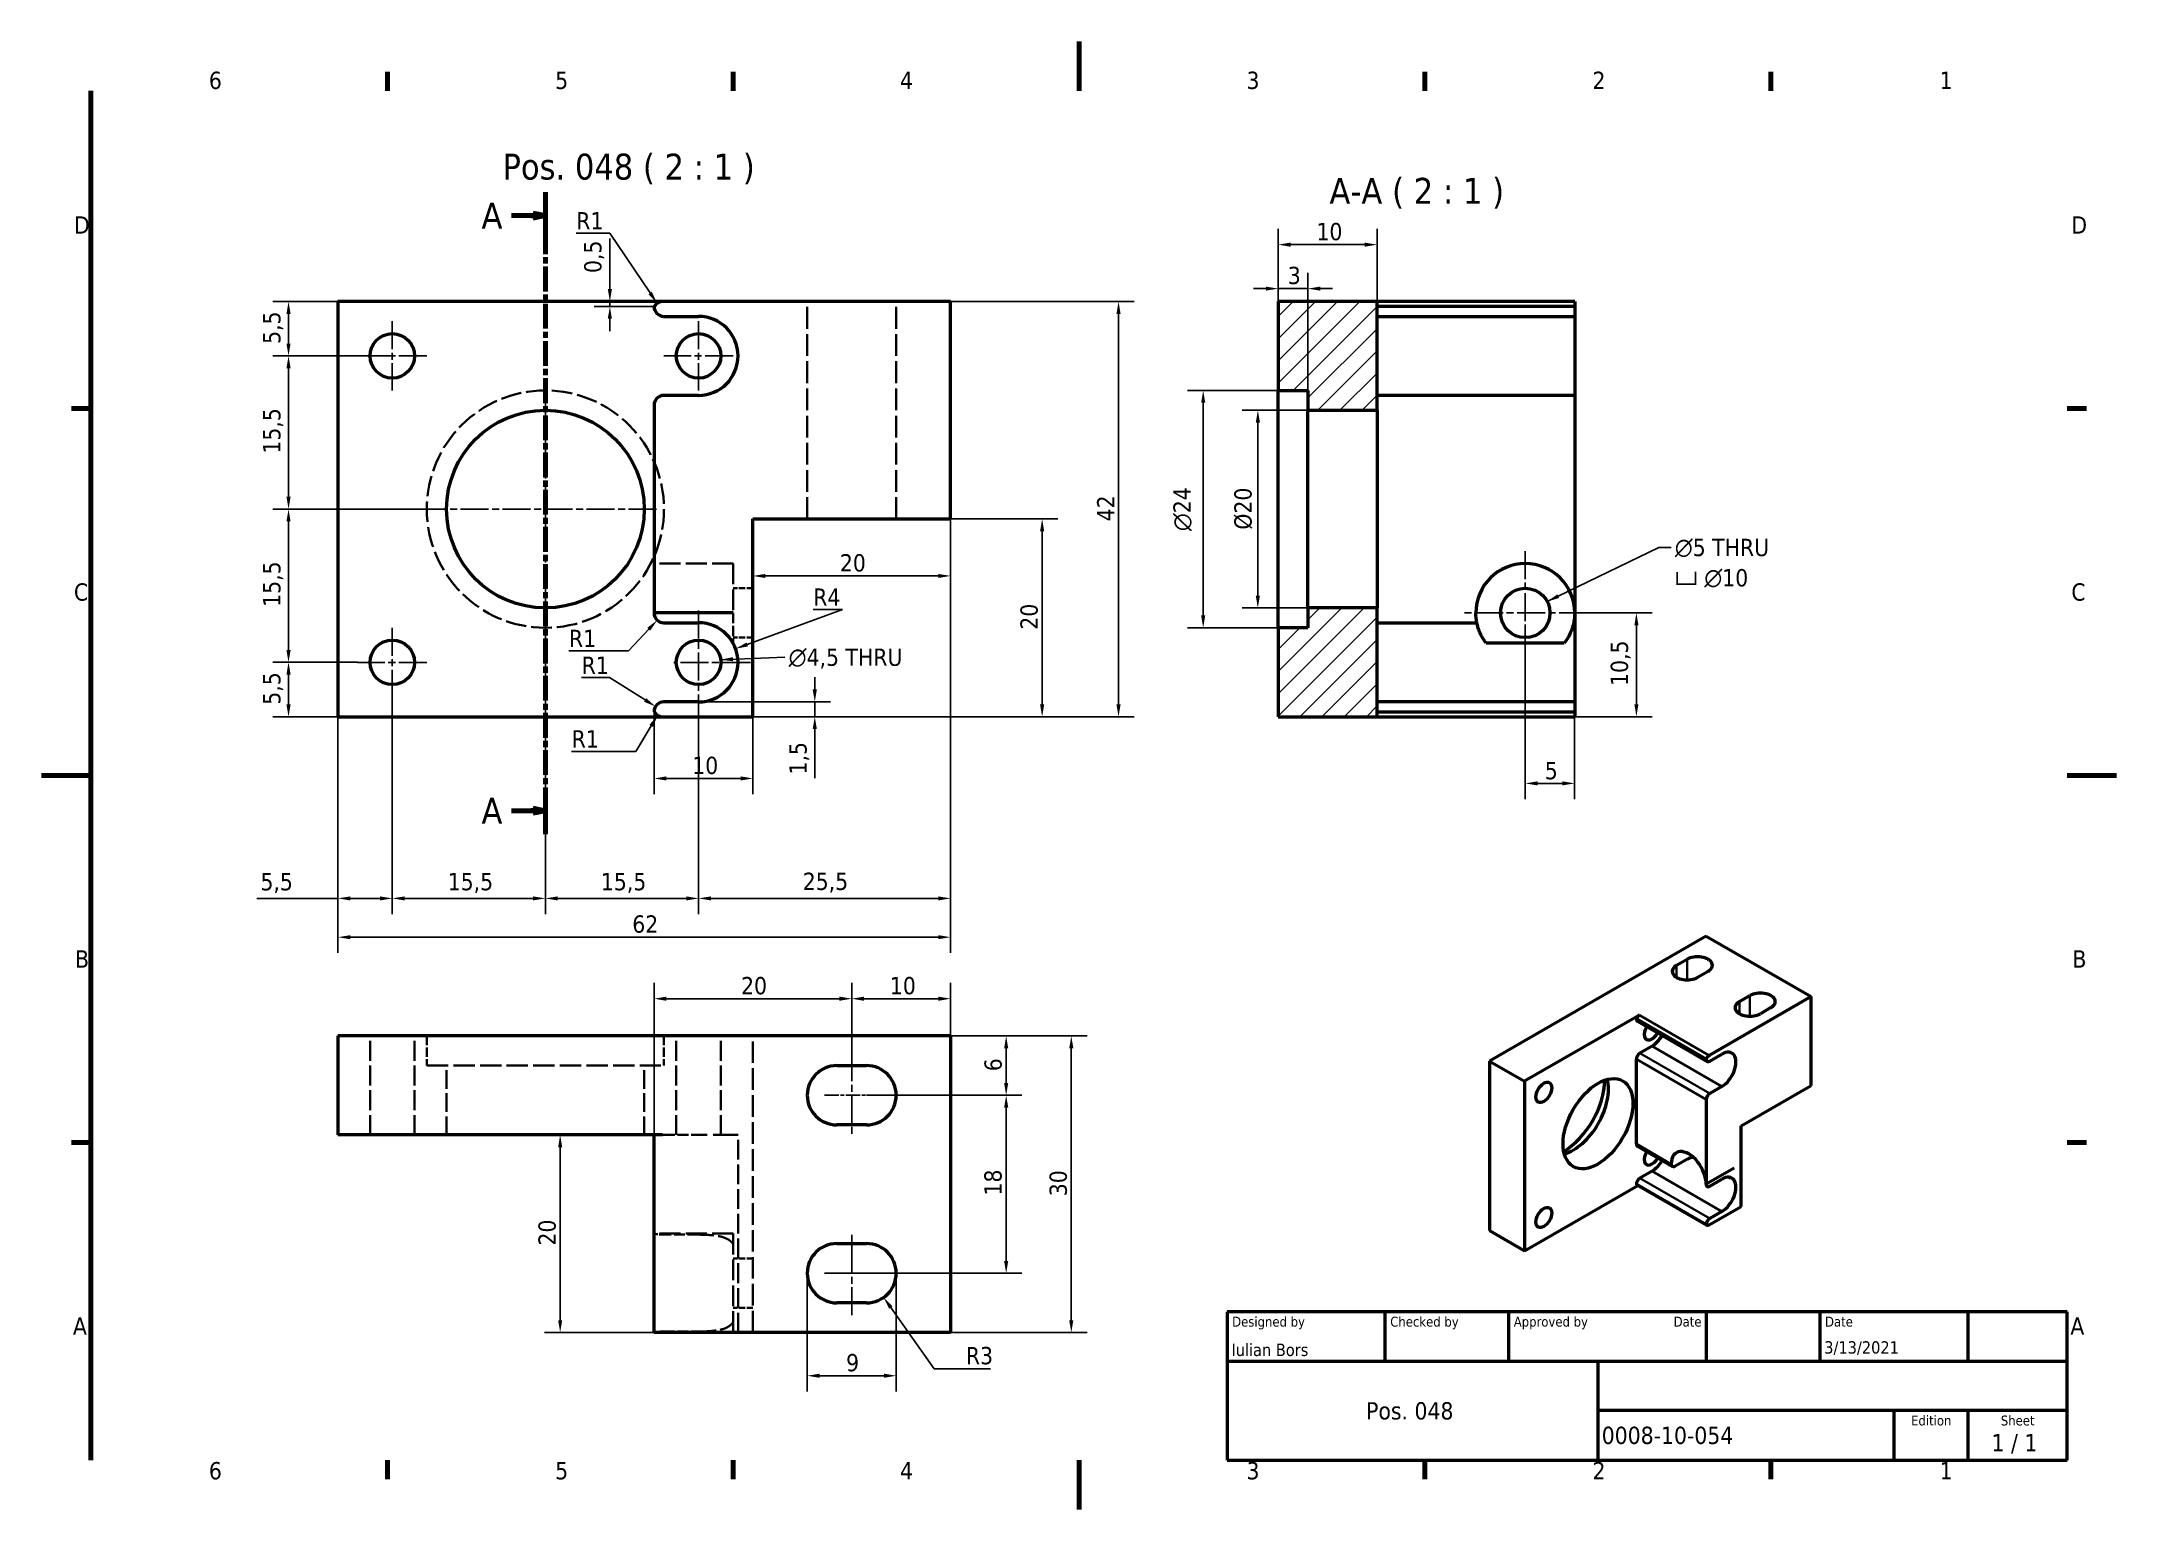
# Model space of a CAD drawing. Header units: millimetres. Extents: x 0 to 210, y 0 to 149.
import ezdxf
from ezdxf.enums import TextEntityAlignment as Align

# ---------------------------------------------------------------- set-up
doc = ezdxf.new("R2010")
doc.units = ezdxf.units.MM
doc.header["$LTSCALE"] = 0.5
doc.linetypes.add('CHAIN', pattern=[0.3543, 0.2362, -0.0295, 0.0591, -0.0295])
doc.linetypes.add('DASHED', pattern=[0.2068, 0.1655, -0.0413])
for name, color, linetype, lineweight in [('Border (ISO)', 7, 'Continuous', 70), ('Center Mark (ISO)', 7, 'Continuous', 25), ('Centerline (ISO)', 7, 'Continuous', 25), ('Dimension (ISO)', 7, 'Continuous', 25), ('Hatch (ISO)', 7, 'Continuous', 18), ('Hidden (ISO)', 7, 'DASHED', 35), ('Section Line (ISO)', 7, 'CHAIN', 70), ('Symbol (ISO)', 7, 'Continuous', 25), ('Title (ISO)', 7, 'Continuous', 50), ('Visible (ISO)', 7, 'Continuous', 50), ('Visible Narrow (ISO)', 7, 'Continuous', 35)]:
    doc.layers.add(name, color=color, linetype=linetype, lineweight=lineweight)
doc.styles.add('Label Text (ISO)', font='tahoma.ttf')
doc.styles.add('Note Text (ISO)', font='tahoma.ttf')
doc.styles.add('Text Style39', font='tahoma.ttf')
doc.styles.add('Text Style41', font='tahoma.ttf')
doc.styles.add('Text Style45', font='tahoma.ttf')
doc.dimstyles.new('Default - Method 1b (ISO)', dxfattribs={"dimscale": 0.5, "dimtxt": 3.5, "dimasz": 2.5, "dimexe": 3.175, "dimexo": 0, "dimgap": 0.762, "dimtad": 1, "dimtoh": 1, "dimrnd": 1e-08, "dimtxsty": 'Note Text (ISO)', "dimcen": 0.09, "dimdle": 10, "dimclrd": 256, "dimclre": 256, "dimclrt": 256, "dimazin": 2, "dimtfac": 1, "dimtmove": 0, "dimatfit": 3, "dimfxl": 0, "dimtolj": 1, "dimlwd": -1, "dimlwe": -1, "dimarcsym": 0})
doc.dimstyles.new('Default - Method 1b (ISO)$7', dxfattribs={"dimscale": 0.5, "dimtxt": 3.5, "dimasz": 2.5, "dimexe": 3.175, "dimexo": 0, "dimgap": 0.762, "dimtad": 1, "dimtoh": 1, "dimrnd": 1e-08, "dimtxsty": 'Note Text (ISO)', "dimcen": 0.09, "dimdle": 10, "dimclrd": 256, "dimclre": 256, "dimclrt": 256, "dimazin": 2, "dimtfac": 1, "dimtmove": 0, "dimatfit": 3, "dimfxl": 0, "dimtolj": 1, "dimlwd": -1, "dimlwe": -1, "dimarcsym": 0})

msp = doc.modelspace()

# ---------------------------------------------------------------- texts
at = {"layer": 'Symbol (ISO)', "attachment_point": 7}
for s, insert, char_height, style in [('Pos. 048 ( 2 : 1 )', (46.657, 134.064), 2.62, 'Text Style45'), ('A-A ( 2 : 1 )', (130.348, 131.606), 2.625, 'Label Text (ISO)')]:
    msp.add_mtext(s, dxfattribs=dict(at, insert=insert, char_height=char_height, style=style))
at = {"layer": 'Symbol (ISO)', "char_height": 1.75, "attachment_point": 1, "style": 'Note Text (ISO)'}
for s, insert, width, line_spacing_factor in [('\\fAIGDT|b0|i0;\\H1.7500;n\\fTahoma|b0|i0;\\H1.7500;5 THRU\\P\\fAIGDT|b0|i0;\\H1.7500;v\\fTahoma|b0|i0;\\H1.7500; \\fAIGDT|b0|i0;\\H1.7500;n\\fTahoma|b0|i0;\\H1.7500;10', (165.298, 98.194), 10.22957, 1.05), ('\\fAIGDT|b0|i0;\\H1.7500;n\\fTahoma|b0|i0;\\H1.7500;4,5 THRU', (75.616, 87.094), 12.29213, 0.6125)]:
    msp.add_mtext(s, dxfattribs=dict(at, insert=insert, width=width, line_spacing_factor=line_spacing_factor))

# ---------------------------------------------------------------- blocks, each defined once
blk = doc.blocks.new('Borders Default Border')
at = {"layer": 'Border (ISO)'}
for p, q in [((70, 287), (70, 290.9)), ((140, 287), (140, 290.9)), ((280, 287), (280, 290.9)), ((350, 287), (350, 290.9)), ((10, 222.75), (6.1, 222.75)), ((410, 222.75), (413.9, 222.75)), ((10, 74.25), (6.1, 74.25)), ((410, 74.25), (413.9, 74.25)), ((70, 10), (70, 6.1)), ((140, 10), (140, 6.1)), ((280, 10), (280, 6.1)), ((350, 10), (350, 6.1))]:
    blk.add_line(p, q, dxfattribs=at)
at = {"layer": 'Border (ISO)', "flags": 128}
for points in [[(210, 297), (210, 287)], [(10, 10), (10, 287)], [(0, 148.5), (10, 148.5)], [(420, 148.5), (410, 148.5)], [(210, 0), (210, 10)]]:
    blk.add_lwpolyline(points, dxfattribs=at)
at = {"layer": 'Border (ISO)', "char_height": 3.5, "attachment_point": 7, "style": 'Note Text (ISO)'}
for s, insert in [('6', (33.88, 287.33)), ('5', (103.98, 287.33)), ('4', (173.78, 287.4)), ('3', (243.91, 287.33)), ('2', (313.94, 287.4)), ('1', (384.21, 287.4)), ('D', (6.57, 258.13)), ('D', (410.87, 258.13)), ('C', (6.56, 183.81)), ('C', (410.86, 183.81)), ('B', (6.78, 109.63)), ('B', (411.08, 109.63)), ('A', (6.36, 35.38)), ('A', (410.66, 35.38)), ('6', (33.88, 6.03)), ('5', (103.98, 6.03)), ('4', (173.78, 6.1)), ('3', (243.91, 6.03)), ('2', (313.94, 6.1)), ('1', (384.21, 6.1))]:
    blk.add_mtext(s, dxfattribs=dict(at, insert=insert))
blk = doc.blocks.new('2dTransSection0')
at = {"layer": 'Section Line (ISO)', "linetype": 'CHAIN', "ltscale": 42.482609}
blk.add_line((101.99, 266.51), (101.99, 136.64), dxfattribs=at)
at = {"layer": 'Section Line (ISO)', "linetype": 'Continuous', "lineweight": 140}
for p, q in [((101.99, 266.51), (101.99, 257.05)), ((101.99, 146.09), (101.99, 136.64))]:
    blk.add_line(p, q, dxfattribs=at)
at = {"layer": 'Section Line (ISO)', "linetype": 'Continuous'}
for p, q in [((95.11, 261.78), (99.49, 261.78)), ((101.99, 261.78), (99.49, 262.28)), ((99.49, 262.28), (99.49, 261.28)), ((99.49, 261.78), (101.99, 261.78)), ((99.49, 261.28), (101.99, 261.78)), ((95.11, 141.37), (99.49, 141.37)), ((101.99, 141.37), (99.49, 141.87)), ((99.49, 141.87), (99.49, 140.87)), ((99.49, 141.37), (101.99, 141.37)), ((99.49, 140.87), (101.99, 141.37))]:
    blk.add_line(p, q, dxfattribs=at)
at = {"layer": 'Section Line (ISO)', "linetype": 'Continuous', "flags": 128}
for points in [[(99.49, 261.28), (101.99, 261.78)], [(99.49, 140.87), (101.99, 141.37)]]:
    blk.add_lwpolyline(points, dxfattribs=at)
at = {"layer": 'Section Line (ISO)'}
for points in [[(99.49, 261.28), (101.99, 261.78), (99.49, 262.28), (99.49, 261.28)], [(99.49, 140.87), (101.99, 141.37), (99.49, 141.87), (99.49, 140.87)]]:
    blk.add_solid(points, dxfattribs=at)
at = {"layer": 'Section Line (ISO)', "char_height": 5.25, "attachment_point": 7, "style": 'Label Text (ISO)'}
for insert in [(89.06, 259.16), (89.06, 138.74)]:
    blk.add_mtext('A', dxfattribs=dict(at, insert=insert))
blk = doc.blocks.new('*D6')
at = {"layer": 'Defpoints', "color": 0}
for p in [(35.5, 82.2), (30, 80.2), (35.5, 61.82)]:
    blk.add_point(p, dxfattribs=at)
at = {"layer": 'Dimension (ISO)'}
for p, q in [((35.5, 82.2), (35.5, 60.23)), ((30, 80.2), (30, 60.23)), ((30, 61.82), (21.78, 61.82)), ((34.25, 61.82), (31.25, 61.82))]:
    blk.add_line(p, q, dxfattribs=at)
for points in [[(31.25, 62.02), (31.25, 61.61), (30, 61.82)], [(34.25, 62.02), (34.25, 61.61), (35.5, 61.82)]]:
    blk.add_solid(points, dxfattribs=at)
at = {"layer": 'Dimension (ISO)', "insert": (22.16, 64.38), "char_height": 1.75, "attachment_point": 1, "style": 'Note Text (ISO)'}
blk.add_mtext('\\A1;5,5', dxfattribs=at)
blk = doc.blocks.new('*D7')
at = {"layer": 'Defpoints', "color": 0}
for p in [(51, 89.95), (35.5, 82.2), (35.5, 61.82)]:
    blk.add_point(p, dxfattribs=at)
at = {"layer": 'Dimension (ISO)'}
for p, q in [((51, 89.95), (51, 60.23)), ((35.5, 82.2), (35.5, 60.23)), ((49.75, 61.82), (36.75, 61.82))]:
    blk.add_line(p, q, dxfattribs=at)
for points in [[(36.75, 62.02), (36.75, 61.61), (35.5, 61.82)], [(49.75, 62.02), (49.75, 61.61), (51, 61.82)]]:
    blk.add_solid(points, dxfattribs=at)
at = {"layer": 'Dimension (ISO)', "insert": (41.11, 64.39), "char_height": 1.75, "attachment_point": 1, "style": 'Note Text (ISO)'}
blk.add_mtext('\\A1;15,5', dxfattribs=at)
blk = doc.blocks.new('*D8')
at = {"layer": 'Defpoints', "color": 0}
for p in [(51, 89.95), (66.5, 80.45), (66.5, 61.82)]:
    blk.add_point(p, dxfattribs=at)
at = {"layer": 'Dimension (ISO)'}
for p, q in [((51, 89.95), (51, 60.23)), ((66.5, 80.45), (66.5, 60.23)), ((52.25, 61.82), (65.25, 61.82))]:
    blk.add_line(p, q, dxfattribs=at)
for points in [[(52.25, 62.02), (52.25, 61.61), (51, 61.82)], [(65.25, 62.02), (65.25, 61.61), (66.5, 61.82)]]:
    blk.add_solid(points, dxfattribs=at)
at = {"layer": 'Dimension (ISO)', "insert": (56.61, 64.39), "char_height": 1.75, "attachment_point": 1, "style": 'Note Text (ISO)'}
blk.add_mtext('\\A1;15,5', dxfattribs=at)
blk = doc.blocks.new('*D9')
at = {"layer": 'Defpoints', "color": 0}
for p in [(62, 80.7), (72, 80.2), (72, 73.95)]:
    blk.add_point(p, dxfattribs=at)
at = {"layer": 'Dimension (ISO)'}
for p, q in [((62, 80.7), (62, 72.36)), ((72, 80.2), (72, 72.36)), ((63.25, 73.95), (70.75, 73.95))]:
    blk.add_line(p, q, dxfattribs=at)
for points in [[(63.25, 74.16), (63.25, 73.74), (62, 73.95)], [(70.75, 74.16), (70.75, 73.74), (72, 73.95)]]:
    blk.add_solid(points, dxfattribs=at)
at = {"layer": 'Dimension (ISO)', "insert": (65.86, 76.15), "char_height": 1.75, "attachment_point": 1, "style": 'Note Text (ISO)'}
blk.add_mtext('\\A1;10', dxfattribs=at)
blk = doc.blocks.new('*D10')
at = {"layer": 'Defpoints', "color": 0}
for p in [(62.35, 80.34), (62.86, 81.2)]:
    blk.add_point(p, dxfattribs=at)
at = {"layer": 'Dimension (ISO)'}
for p, q in [((60.16, 76.69), (61.7, 79.27)), ((53.65, 76.69), (60.16, 76.69))]:
    blk.add_line(p, q, dxfattribs=at)
blk.add_solid([(61.53, 79.38), (61.88, 79.16), (62.35, 80.34)], dxfattribs=at)
at = {"layer": 'Dimension (ISO)', "insert": (53.65, 78.83), "char_height": 1.75, "attachment_point": 1, "style": 'Note Text (ISO)'}
blk.add_mtext('\\A1;R1', dxfattribs=at)
blk = doc.blocks.new('*D11')
at = {"layer": 'Defpoints', "color": 0}
for p in [(66.5, 81.7), (72, 80.2), (78.26, 80.2)]:
    blk.add_point(p, dxfattribs=at)
at = {"layer": 'Dimension (ISO)'}
for p, q in [((78.26, 82.95), (78.26, 84.2)), ((66.5, 81.7), (79.85, 81.7)), ((72, 80.2), (79.85, 80.2)), ((78.26, 81.7), (78.26, 80.2)), ((78.26, 78.95), (78.26, 73.97))]:
    blk.add_line(p, q, dxfattribs=at)
for points in [[(78.05, 82.95), (78.47, 82.95), (78.26, 81.7)], [(78.05, 78.95), (78.47, 78.95), (78.26, 80.2)]]:
    blk.add_solid(points, dxfattribs=at)
at = {"layer": 'Dimension (ISO)', "insert": (75.69, 74.35), "char_height": 1.75, "attachment_point": 1, "rotation": 90, "style": 'Note Text (ISO)'}
blk.add_mtext('\\A1;1,5', dxfattribs=at)
blk = doc.blocks.new('*D12')
at = {"layer": 'Defpoints', "color": 0}
for p in [(32, 85.7), (25, 80.2), (30, 80.2)]:
    blk.add_point(p, dxfattribs=at)
at = {"layer": 'Dimension (ISO)'}
for p, q in [((32, 85.7), (23.41, 85.7)), ((25, 84.45), (25, 81.45)), ((30, 80.2), (23.41, 80.2))]:
    blk.add_line(p, q, dxfattribs=at)
for points in [[(24.79, 84.45), (25.21, 84.45), (25, 85.7)], [(24.79, 81.45), (25.21, 81.45), (25, 80.2)]]:
    blk.add_solid(points, dxfattribs=at)
at = {"layer": 'Dimension (ISO)', "insert": (22.43, 81.41), "char_height": 1.75, "attachment_point": 1, "rotation": 90, "style": 'Note Text (ISO)'}
blk.add_mtext('\\A1;5,5', dxfattribs=at)
blk = doc.blocks.new('*D13')
at = {"layer": 'Defpoints', "color": 0}
for p in [(39.75, 101.2), (25, 85.7), (32, 85.7)]:
    blk.add_point(p, dxfattribs=at)
at = {"layer": 'Dimension (ISO)'}
for p, q in [((39.75, 101.2), (23.41, 101.2)), ((25, 99.95), (25, 86.95)), ((32, 85.7), (23.41, 85.7))]:
    blk.add_line(p, q, dxfattribs=at)
for points in [[(24.79, 99.95), (25.21, 99.95), (25, 101.2)], [(24.79, 86.95), (25.21, 86.95), (25, 85.7)]]:
    blk.add_solid(points, dxfattribs=at)
at = {"layer": 'Dimension (ISO)', "insert": (22.43, 91.31), "char_height": 1.75, "attachment_point": 1, "rotation": 90, "style": 'Note Text (ISO)'}
blk.add_mtext('\\A1;15,5', dxfattribs=at)
blk = doc.blocks.new('*D14')
at = {"layer": 'Defpoints', "color": 0}
for p in [(25, 116.7), (35.5, 116.7), (39.75, 101.2)]:
    blk.add_point(p, dxfattribs=at)
at = {"layer": 'Dimension (ISO)'}
for p, q in [((35.5, 116.7), (23.41, 116.7)), ((25, 102.45), (25, 115.45)), ((39.75, 101.2), (23.41, 101.2))]:
    blk.add_line(p, q, dxfattribs=at)
for points in [[(24.79, 115.45), (25.21, 115.45), (25, 116.7)], [(24.79, 102.45), (25.21, 102.45), (25, 101.2)]]:
    blk.add_solid(points, dxfattribs=at)
at = {"layer": 'Dimension (ISO)', "insert": (22.43, 106.81), "char_height": 1.75, "attachment_point": 1, "rotation": 90, "style": 'Note Text (ISO)'}
blk.add_mtext('\\A1;15,5', dxfattribs=at)
blk = doc.blocks.new('*D15')
at = {"layer": 'Defpoints', "color": 0}
for p in [(30, 122.2), (25, 116.7), (32, 116.7)]:
    blk.add_point(p, dxfattribs=at)
at = {"layer": 'Dimension (ISO)'}
for p, q in [((30, 122.2), (23.41, 122.2)), ((25, 120.95), (25, 117.95)), ((32, 116.7), (23.41, 116.7))]:
    blk.add_line(p, q, dxfattribs=at)
for points in [[(24.79, 120.95), (25.21, 120.95), (25, 122.2)], [(24.79, 117.95), (25.21, 117.95), (25, 116.7)]]:
    blk.add_solid(points, dxfattribs=at)
at = {"layer": 'Dimension (ISO)', "insert": (22.43, 117.91), "char_height": 1.75, "attachment_point": 1, "rotation": 90, "style": 'Note Text (ISO)'}
blk.add_mtext('\\A1;5,5', dxfattribs=at)
blk = doc.blocks.new('*D16')
at = {"layer": 'Defpoints', "color": 0}
for p in [(92, 100.2), (66.5, 80.45), (92, 61.82)]:
    blk.add_point(p, dxfattribs=at)
at = {"layer": 'Dimension (ISO)'}
for p, q in [((92, 100.2), (92, 60.23)), ((66.5, 80.45), (66.5, 60.23)), ((67.75, 61.82), (90.75, 61.82))]:
    blk.add_line(p, q, dxfattribs=at)
for points in [[(67.75, 62.02), (67.75, 61.61), (66.5, 61.82)], [(90.75, 62.02), (90.75, 61.61), (92, 61.82)]]:
    blk.add_solid(points, dxfattribs=at)
at = {"layer": 'Dimension (ISO)', "insert": (77.04, 64.42), "char_height": 1.75, "attachment_point": 1, "style": 'Note Text (ISO)'}
blk.add_mtext('\\A1;25,5', dxfattribs=at)
blk = doc.blocks.new('*D17')
at = {"layer": 'Defpoints', "color": 0}
for p in [(92, 100.2), (72, 94.44), (92, 94.44)]:
    blk.add_point(p, dxfattribs=at)
at = {"layer": 'Dimension (ISO)'}
for p, q in [((92, 100.2), (92, 92.85)), ((73.25, 94.44), (90.75, 94.44))]:
    blk.add_line(p, q, dxfattribs=at)
for points in [[(73.25, 94.64), (73.25, 94.23), (72, 94.44)], [(90.75, 94.64), (90.75, 94.23), (92, 94.44)]]:
    blk.add_solid(points, dxfattribs=at)
at = {"layer": 'Dimension (ISO)', "insert": (80.8, 96.64), "char_height": 1.75, "attachment_point": 1, "style": 'Note Text (ISO)'}
blk.add_mtext('\\A1;20', dxfattribs=at)
blk = doc.blocks.new('*D18')
at = {"layer": 'Defpoints', "color": 0}
for p in [(92, 100.2), (101.27, 100.2), (72, 80.2)]:
    blk.add_point(p, dxfattribs=at)
at = {"layer": 'Dimension (ISO)'}
for p, q in [((92, 100.2), (102.86, 100.2)), ((101.27, 81.45), (101.27, 98.95)), ((72, 80.2), (102.86, 80.2))]:
    blk.add_line(p, q, dxfattribs=at)
for points in [[(101.06, 98.95), (101.48, 98.95), (101.27, 100.2)], [(101.06, 81.45), (101.48, 81.45), (101.27, 80.2)]]:
    blk.add_solid(points, dxfattribs=at)
at = {"layer": 'Dimension (ISO)', "insert": (99.07, 89), "char_height": 1.75, "attachment_point": 1, "rotation": 90, "style": 'Note Text (ISO)'}
blk.add_mtext('\\A1;20', dxfattribs=at)
blk = doc.blocks.new('*D19')
at = {"layer": 'Defpoints', "color": 0}
for p in [(92, 122.2), (62.86, 80.2), (109, 80.2)]:
    blk.add_point(p, dxfattribs=at)
at = {"layer": 'Dimension (ISO)'}
for p, q in [((92, 122.2), (110.58, 122.2)), ((109, 120.95), (109, 81.45)), ((62.86, 80.2), (110.58, 80.2))]:
    blk.add_line(p, q, dxfattribs=at)
for points in [[(108.79, 120.95), (109.21, 120.95), (109, 122.2)], [(108.79, 81.45), (109.21, 81.45), (109, 80.2)]]:
    blk.add_solid(points, dxfattribs=at)
at = {"layer": 'Dimension (ISO)', "insert": (106.83, 99.96), "char_height": 1.75, "attachment_point": 1, "rotation": 90, "style": 'Note Text (ISO)'}
blk.add_mtext('\\A1;42', dxfattribs=at)
blk = doc.blocks.new('*D20')
at = {"layer": 'Defpoints', "color": 0}
for p in [(62.15, 81.23), (63, 80.7)]:
    blk.add_point(p, dxfattribs=at)
at = {"layer": 'Dimension (ISO)'}
for p, q in [((54.66, 84.15), (57.47, 84.15)), ((57.47, 84.15), (61.09, 81.89))]:
    blk.add_line(p, q, dxfattribs=at)
blk.add_solid([(61.2, 82.07), (60.98, 81.71), (62.15, 81.23)], dxfattribs=at)
at = {"layer": 'Dimension (ISO)', "insert": (54.66, 86.28), "char_height": 1.75, "attachment_point": 1, "style": 'Note Text (ISO)'}
blk.add_mtext('\\A1;R1', dxfattribs=at)
blk = doc.blocks.new('*D21')
at = {"layer": 'Defpoints', "color": 0}
for p in [(70.25, 87.08), (66.5, 85.7)]:
    blk.add_point(p, dxfattribs=at)
at = {"layer": 'Dimension (ISO)'}
for p, q in [((81.05, 91.04), (71.43, 87.51)), ((78.1, 91.04), (81.05, 91.04))]:
    blk.add_line(p, q, dxfattribs=at)
blk.add_solid([(71.35, 87.7), (71.5, 87.31), (70.25, 87.08)], dxfattribs=at)
at = {"layer": 'Dimension (ISO)', "insert": (78.1, 93.17), "char_height": 1.75, "attachment_point": 1, "style": 'Note Text (ISO)'}
blk.add_mtext('\\A1;R4', dxfattribs=at)
blk = doc.blocks.new('*D22')
at = {"layer": 'Defpoints', "color": 0}
for p in [(63, 90.7), (62.32, 89.97)]:
    blk.add_point(p, dxfattribs=at)
at = {"layer": 'Dimension (ISO)'}
for p, q in [((59.41, 86.85), (61.46, 89.05)), ((53.38, 86.85), (59.41, 86.85))]:
    blk.add_line(p, q, dxfattribs=at)
blk.add_solid([(61.31, 89.19), (61.61, 88.91), (62.32, 89.97)], dxfattribs=at)
at = {"layer": 'Dimension (ISO)', "insert": (53.38, 88.99), "char_height": 1.75, "attachment_point": 1, "style": 'Note Text (ISO)'}
blk.add_mtext('\\A1;R1', dxfattribs=at)
blk = doc.blocks.new('*D23')
at = {"layer": 'Defpoints', "color": 0}
for p in [(125.16, 113.2), (117.57, 89.2), (125.16, 89.2)]:
    blk.add_point(p, dxfattribs=at)
at = {"layer": 'Dimension (ISO)'}
for p, q in [((125.16, 113.2), (115.98, 113.2)), ((117.57, 111.95), (117.57, 90.45)), ((125.16, 89.2), (115.98, 89.2))]:
    blk.add_line(p, q, dxfattribs=at)
for points in [[(117.36, 111.95), (117.78, 111.95), (117.57, 113.2)], [(117.36, 90.45), (117.78, 90.45), (117.57, 89.2)]]:
    blk.add_solid(points, dxfattribs=at)
at = {"layer": 'Dimension (ISO)', "insert": (114.55, 98.97), "char_height": 1.75, "attachment_point": 1, "rotation": 90, "style": 'Note Text (ISO)'}
blk.add_mtext('\\A1;\\fAIGDT|b0|i0;\\H1.7500;n\\fTahoma|b0|i0;\\H1.7500;24', dxfattribs=at)
blk = doc.blocks.new('*D24')
at = {"layer": 'Defpoints', "color": 0}
for p in [(128.16, 111.2), (123.1, 91.2), (128.16, 91.2)]:
    blk.add_point(p, dxfattribs=at)
at = {"layer": 'Dimension (ISO)'}
for p, q in [((128.16, 111.2), (121.51, 111.2)), ((123.1, 109.95), (123.1, 92.45)), ((128.16, 91.2), (121.51, 91.2))]:
    blk.add_line(p, q, dxfattribs=at)
for points in [[(122.89, 109.95), (123.31, 109.95), (123.1, 111.2)], [(122.89, 92.45), (123.31, 92.45), (123.1, 91.2)]]:
    blk.add_solid(points, dxfattribs=at)
at = {"layer": 'Dimension (ISO)', "insert": (120.72, 99.12), "char_height": 1.75, "attachment_point": 1, "rotation": 90, "style": 'Note Text (ISO)'}
blk.add_mtext('\\A1;\\fTahoma|b0|i0;\\H1.7500;Ø20', dxfattribs=at)
blk = doc.blocks.new('*D25')
at = {"layer": 'Defpoints', "color": 0}
for p in [(135.16, 127.95), (125.16, 122.2), (135.16, 122.2)]:
    blk.add_point(p, dxfattribs=at)
at = {"layer": 'Dimension (ISO)'}
for p, q in [((125.16, 122.2), (125.16, 129.54)), ((135.16, 122.2), (135.16, 129.54)), ((126.41, 127.95), (133.91, 127.95))]:
    blk.add_line(p, q, dxfattribs=at)
for points in [[(126.41, 128.16), (126.41, 127.74), (125.16, 127.95)], [(133.91, 128.16), (133.91, 127.74), (135.16, 127.95)]]:
    blk.add_solid(points, dxfattribs=at)
at = {"layer": 'Dimension (ISO)', "insert": (129.03, 130.15), "char_height": 1.75, "attachment_point": 1, "style": 'Note Text (ISO)'}
blk.add_mtext('\\A1;10', dxfattribs=at)
blk = doc.blocks.new('*D26')
at = {"layer": 'Defpoints', "color": 0}
for p in [(125.16, 123.5), (125.16, 113.2), (128.16, 111.2)]:
    blk.add_point(p, dxfattribs=at)
at = {"layer": 'Dimension (ISO)'}
for p, q in [((125.16, 113.2), (125.16, 125.09)), ((128.16, 111.2), (128.16, 125.09)), ((123.91, 123.5), (122.66, 123.5)), ((128.16, 123.5), (125.16, 123.5)), ((129.41, 123.5), (130.66, 123.5))]:
    blk.add_line(p, q, dxfattribs=at)
for points in [[(123.91, 123.71), (123.91, 123.3), (125.16, 123.5)], [(129.41, 123.71), (129.41, 123.3), (128.16, 123.5)]]:
    blk.add_solid(points, dxfattribs=at)
at = {"layer": 'Dimension (ISO)', "insert": (126.13, 125.71), "char_height": 1.75, "attachment_point": 1, "style": 'Note Text (ISO)'}
blk.add_mtext('\\A1;3', dxfattribs=at)
blk = doc.blocks.new('*D27')
at = {"layer": 'Defpoints', "color": 0}
for p in [(155.16, 90.7), (150.16, 89.45), (155.16, 73.45)]:
    blk.add_point(p, dxfattribs=at)
at = {"layer": 'Dimension (ISO)'}
for p, q in [((155.16, 90.7), (155.16, 71.87)), ((150.16, 89.45), (150.16, 71.87)), ((151.41, 73.45), (153.91, 73.45))]:
    blk.add_line(p, q, dxfattribs=at)
for points in [[(151.41, 73.66), (151.41, 73.25), (150.16, 73.45)], [(153.91, 73.66), (153.91, 73.25), (155.16, 73.45)]]:
    blk.add_solid(points, dxfattribs=at)
at = {"layer": 'Dimension (ISO)', "insert": (152.14, 75.62), "char_height": 1.75, "attachment_point": 1, "style": 'Note Text (ISO)'}
blk.add_mtext('\\A1;5', dxfattribs=at)
blk = doc.blocks.new('*D28')
at = {"layer": 'Defpoints', "color": 0}
for p in [(156.41, 90.7), (161.41, 90.7), (155.16, 80.2)]:
    blk.add_point(p, dxfattribs=at)
at = {"layer": 'Dimension (ISO)'}
for p, q in [((156.41, 90.7), (163, 90.7)), ((161.41, 81.45), (161.41, 89.45)), ((155.16, 80.2), (163, 80.2))]:
    blk.add_line(p, q, dxfattribs=at)
for points in [[(161.21, 89.45), (161.62, 89.45), (161.41, 90.7)], [(161.21, 81.45), (161.62, 81.45), (161.41, 80.2)]]:
    blk.add_solid(points, dxfattribs=at)
at = {"layer": 'Dimension (ISO)', "insert": (158.81, 83.31), "char_height": 1.75, "attachment_point": 1, "rotation": 90, "style": 'Note Text (ISO)'}
blk.add_mtext('\\A1;10,5', dxfattribs=at)
blk = doc.blocks.new('*D29')
at = {"layer": 'Defpoints', "color": 0}
for p in [(92, 51.67), (92, 47.9), (82, 46.15)]:
    blk.add_point(p, dxfattribs=at)
at = {"layer": 'Dimension (ISO)'}
for p, q in [((82, 46.15), (82, 53.26)), ((92, 47.9), (92, 53.26)), ((83.25, 51.67), (90.75, 51.67))]:
    blk.add_line(p, q, dxfattribs=at)
for points in [[(83.25, 51.88), (83.25, 51.46), (82, 51.67)], [(90.75, 51.88), (90.75, 51.46), (92, 51.67)]]:
    blk.add_solid(points, dxfattribs=at)
at = {"layer": 'Dimension (ISO)', "insert": (85.86, 53.87), "char_height": 1.75, "attachment_point": 1, "style": 'Note Text (ISO)'}
blk.add_mtext('\\A1;10', dxfattribs=at)
blk = doc.blocks.new('*D30')
at = {"layer": 'Defpoints', "color": 0}
for p in [(82, 51.67), (82, 46.15), (62, 37.9)]:
    blk.add_point(p, dxfattribs=at)
at = {"layer": 'Dimension (ISO)'}
for p, q in [((62, 37.9), (62, 53.26)), ((82, 46.15), (82, 53.26)), ((63.25, 51.67), (80.75, 51.67))]:
    blk.add_line(p, q, dxfattribs=at)
for points in [[(63.25, 51.88), (63.25, 51.46), (62, 51.67)], [(80.75, 51.88), (80.75, 51.46), (82, 51.67)]]:
    blk.add_solid(points, dxfattribs=at)
at = {"layer": 'Dimension (ISO)', "insert": (70.8, 53.87), "char_height": 1.75, "attachment_point": 1, "style": 'Note Text (ISO)'}
blk.add_mtext('\\A1;20', dxfattribs=at)
blk = doc.blocks.new('*D31')
at = {"layer": 'Defpoints', "color": 0}
for p in [(92, 47.9), (83.5, 41.9), (97.63, 41.9)]:
    blk.add_point(p, dxfattribs=at)
at = {"layer": 'Dimension (ISO)'}
for p, q in [((92, 47.9), (99.21, 47.9)), ((97.63, 46.65), (97.63, 43.15)), ((83.5, 41.9), (99.21, 41.9))]:
    blk.add_line(p, q, dxfattribs=at)
for points in [[(97.42, 46.65), (97.84, 46.65), (97.63, 47.9)], [(97.42, 43.15), (97.84, 43.15), (97.63, 41.9)]]:
    blk.add_solid(points, dxfattribs=at)
at = {"layer": 'Dimension (ISO)', "insert": (95.43, 44.33), "char_height": 1.75, "attachment_point": 1, "rotation": 90, "style": 'Note Text (ISO)'}
blk.add_mtext('\\A1;6', dxfattribs=at)
blk = doc.blocks.new('*D32')
at = {"layer": 'Defpoints', "color": 0}
for p in [(84.75, 41.9), (80.5, 23.9), (97.63, 23.9)]:
    blk.add_point(p, dxfattribs=at)
at = {"layer": 'Dimension (ISO)'}
for p, q in [((84.75, 41.9), (99.21, 41.9)), ((97.63, 40.65), (97.63, 25.15)), ((80.5, 23.9), (99.21, 23.9))]:
    blk.add_line(p, q, dxfattribs=at)
for points in [[(97.42, 40.65), (97.84, 40.65), (97.63, 41.9)], [(97.42, 25.15), (97.84, 25.15), (97.63, 23.9)]]:
    blk.add_solid(points, dxfattribs=at)
at = {"layer": 'Dimension (ISO)', "insert": (95.42, 31.76), "char_height": 1.75, "attachment_point": 1, "rotation": 90, "style": 'Note Text (ISO)'}
blk.add_mtext('\\A1;18', dxfattribs=at)
blk = doc.blocks.new('*D33')
at = {"layer": 'Defpoints', "color": 0}
for p in [(92, 47.9), (92, 17.9), (104.22, 17.9)]:
    blk.add_point(p, dxfattribs=at)
at = {"layer": 'Dimension (ISO)'}
for p, q in [((92, 47.9), (105.81, 47.9)), ((104.22, 46.65), (104.22, 19.15)), ((92, 17.9), (105.81, 17.9))]:
    blk.add_line(p, q, dxfattribs=at)
for points in [[(104.01, 46.65), (104.43, 46.65), (104.22, 47.9)], [(104.01, 19.15), (104.43, 19.15), (104.22, 17.9)]]:
    blk.add_solid(points, dxfattribs=at)
at = {"layer": 'Dimension (ISO)', "insert": (102.02, 31.69), "char_height": 1.75, "attachment_point": 1, "rotation": 90, "style": 'Note Text (ISO)'}
blk.add_mtext('\\A1;30', dxfattribs=at)
blk = doc.blocks.new('*D34')
at = {"layer": 'Defpoints', "color": 0}
for p in [(92, 100.2), (30, 80.2), (92, 57.89)]:
    blk.add_point(p, dxfattribs=at)
at = {"layer": 'Dimension (ISO)'}
for p, q in [((92, 100.2), (92, 56.31)), ((30, 80.2), (30, 56.31)), ((31.25, 57.89), (90.75, 57.89))]:
    blk.add_line(p, q, dxfattribs=at)
for points in [[(31.25, 58.1), (31.25, 57.69), (30, 57.89)], [(90.75, 58.1), (90.75, 57.69), (92, 57.89)]]:
    blk.add_solid(points, dxfattribs=at)
at = {"layer": 'Dimension (ISO)', "insert": (59.79, 60.1), "char_height": 1.75, "attachment_point": 1, "style": 'Note Text (ISO)'}
blk.add_mtext('\\A1;62', dxfattribs=at)
blk = doc.blocks.new('*D35')
at = {"layer": 'Defpoints', "color": 0}
for p in [(52.49, 37.9), (52.49, 17.9), (62.86, 17.9)]:
    blk.add_point(p, dxfattribs=at)
at = {"layer": 'Dimension (ISO)'}
for p, q in [((52.49, 36.65), (52.49, 19.15)), ((62.86, 17.9), (50.91, 17.9))]:
    blk.add_line(p, q, dxfattribs=at)
for points in [[(52.29, 36.65), (52.7, 36.65), (52.49, 37.9)], [(52.29, 19.15), (52.7, 19.15), (52.49, 17.9)]]:
    blk.add_solid(points, dxfattribs=at)
at = {"layer": 'Dimension (ISO)', "insert": (50.29, 26.7), "char_height": 1.75, "attachment_point": 1, "rotation": 90, "style": 'Note Text (ISO)'}
blk.add_mtext('\\A1;20', dxfattribs=at)
blk = doc.blocks.new('*D36')
at = {"layer": 'Defpoints', "color": 0}
for p in [(77.5, 23.9), (86.5, 23.9), (86.5, 13.53)]:
    blk.add_point(p, dxfattribs=at)
at = {"layer": 'Dimension (ISO)'}
for p, q in [((77.5, 23.9), (77.5, 11.95)), ((86.5, 23.9), (86.5, 11.95)), ((78.75, 13.53), (85.25, 13.53))]:
    blk.add_line(p, q, dxfattribs=at)
for points in [[(78.75, 13.74), (78.75, 13.32), (77.5, 13.53)], [(85.25, 13.74), (85.25, 13.32), (86.5, 13.53)]]:
    blk.add_solid(points, dxfattribs=at)
at = {"layer": 'Dimension (ISO)', "insert": (81.43, 15.73), "char_height": 1.75, "attachment_point": 1, "style": 'Note Text (ISO)'}
blk.add_mtext('\\A1;9', dxfattribs=at)
blk = doc.blocks.new('*D37')
at = {"layer": 'Defpoints', "color": 0}
for p in [(83.5, 23.9), (85.23, 21.45)]:
    blk.add_point(p, dxfattribs=at)
at = {"layer": 'Dimension (ISO)'}
for p, q in [((90.33, 14.24), (85.95, 20.43)), ((96.04, 14.24), (90.33, 14.24))]:
    blk.add_line(p, q, dxfattribs=at)
blk.add_solid([(86.12, 20.55), (85.78, 20.31), (85.23, 21.45)], dxfattribs=at)
at = {"layer": 'Dimension (ISO)', "insert": (93.55, 16.44), "char_height": 1.75, "attachment_point": 1, "style": 'Note Text (ISO)'}
blk.add_mtext('\\A1;R3', dxfattribs=at)
blk = doc.blocks.new('*D38')
at = {"layer": 'Defpoints', "color": 0}
for p in [(62.3, 122.03), (62.86, 121.2)]:
    blk.add_point(p, dxfattribs=at)
at = {"layer": 'Dimension (ISO)'}
for p, q in [((54.12, 129.1), (57.51, 129.1)), ((57.51, 129.1), (61.6, 123.06))]:
    blk.add_line(p, q, dxfattribs=at)
blk.add_solid([(61.77, 123.18), (61.43, 122.94), (62.3, 122.03)], dxfattribs=at)
at = {"layer": 'Dimension (ISO)', "insert": (54.12, 131.24), "char_height": 1.75, "attachment_point": 1, "style": 'Note Text (ISO)'}
blk.add_mtext('\\A1;R1', dxfattribs=at)
blk = doc.blocks.new('*D39')
at = {"layer": 'Defpoints', "color": 0}
for p in [(57.52, 122.2), (57.52, 122.2), (62, 121.7)]:
    blk.add_point(p, dxfattribs=at)
at = {"layer": 'Dimension (ISO)'}
for p, q in [((57.52, 123.45), (57.52, 128.59)), ((57.52, 121.7), (57.52, 122.2)), ((62, 121.7), (55.93, 121.7)), ((57.52, 120.45), (57.52, 119.2))]:
    blk.add_line(p, q, dxfattribs=at)
for points in [[(57.31, 123.45), (57.73, 123.45), (57.52, 122.2)], [(57.31, 120.45), (57.73, 120.45), (57.52, 121.7)]]:
    blk.add_solid(points, dxfattribs=at)
at = {"layer": 'Dimension (ISO)', "insert": (54.92, 125.08), "char_height": 1.75, "attachment_point": 1, "rotation": 90, "style": 'Note Text (ISO)'}
blk.add_mtext('\\A1;0,5', dxfattribs=at)
blk = doc.blocks.new('Title Blocks I.A.B')
at = {"layer": 'Title (ISO)'}
for p, q in [((270.07, 130), (100.07, 130)), ((100.07, 130), (100.07, 100)), ((132.07, 120), (132.07, 130)), ((157.07, 120), (157.07, 130)), ((197.07, 120), (197.07, 130)), ((220.07, 120), (220.07, 130)), ((250.07, 120), (250.07, 130)), ((270.07, 100), (270.07, 130)), ((100.07, 120), (270.07, 120)), ((175.07, 120), (175.07, 100)), ((270.07, 110), (175.07, 110)), ((235.07, 100), (235.07, 110)), ((250.07, 100), (250.07, 110)), ((100.07, 100), (270.07, 100))]:
    blk.add_line(p, q, dxfattribs=at)
at = {"layer": 'Title (ISO)', "style": 'Text Style41'}
for s, p in [('Designed by', (101.07, 129)), ('Checked by', (133.07, 129)), ('Approved by', (158.07, 129)), ('Date', (221.07, 129))]:
    blk.add_text(s, height=2, dxfattribs=at).set_placement(p, align=Align.TOP_LEFT)
blk.add_text('Date', height=2, dxfattribs=at).set_placement((196.07, 129), align=Align.TOP_RIGHT)
for s, p in [('Edition', (242.57, 109)), ('Sheet', (260.07, 109))]:
    blk.add_text(s, height=2, dxfattribs=at).set_placement(p, align=Align.TOP_CENTER)
at = {"layer": 'Title (ISO)', "style": 'Note Text (ISO)'}
blk.add_text('1 / 1 ', height=3.5, dxfattribs=at).set_placement((260.07, 103.5), align=Align.MIDDLE_CENTER)
at = {"layer": 'Title (ISO)'}
for tag, p, height, style in [('AUTHOR_001', (100.92, 121.05), 2.5, 'Text Style39'), ('CREATION_DATE_001', (220.91, 121.54), 2.5, 'Text Style39'), ('COMPANY_001', (128.19, 108.21), 3.5, 'Note Text (ISO)'), ('PART_NUMBER_001', (175.88, 103.25), 3.5, 'Note Text (ISO)')]:
    blk.add_attdef(tag, p, '', height=height, dxfattribs=dict(at, style=style))
at = {"layer": 'Title (ISO)', "style": 'Text Style39'}
for tag, p in [('CHECKED_BY', (133.07, 121)), ('ENG_APPROVED_BY', (158.07, 121))]:
    blk.add_attdef(tag, text='', height=2.5, dxfattribs=at).set_placement(p, align=Align.BOTTOM_LEFT)
blk.add_attdef('ENG_APPROVAL_DATE', text='', height=2.5, dxfattribs=at).set_placement((196.07, 121), align=Align.BOTTOM_RIGHT)
at = {"layer": 'Title (ISO)', "style": 'Note Text (ISO)'}
for tag, p in [('TITLE', (222.57, 115)), ('REVISION_NUMBER', (242.57, 103.5))]:
    blk.add_attdef(tag, text='', height=3.5, dxfattribs=at).set_placement(p, align=Align.MIDDLE_CENTER)

# ---------------------------------------------------------------- dimensions: what is measured, and where the dimension line sits
at = {"layer": 'Dimension (ISO)'}
for center, mpoint, picture, middle in [((62.863, 121.198), (62.302, 122.026), '*D38', (55.338, 129.1)), ((66.497, 85.698), (70.252, 87.076), '*D21', (79.384, 91.039)), ((62.997, 90.698), (62.315, 89.967), '*D22', (54.598, 86.855)), ((62.997, 80.698), (62.149, 81.228), '*D20', (55.875, 84.148)), ((62.863, 81.198), (62.348, 80.341), '*D10', (54.866, 76.692)), ((83.497, 23.902), (85.229, 21.453), '*D37', (94.797, 14.238))]:
    dim = msp.add_radius_dim(center=center, mpoint=mpoint, dimstyle='Default - Method 1b (ISO)', override={"dimgap": 0.762, "dimtih": 1, "dimdec": 2, "dimlfac": 1, "dimcen": 0, "dimtol": 0, "dimlim": 0, "dimtp": 0, "dimtm": 0, "dimtdec": 2, "dimtofl": 0}, dxfattribs=at)
    dim.commit()
    dim.dimension.update_dxf_attribs({"geometry": picture, "text_midpoint": middle, "dimtype": 164})
for base, p1, p2, angle, override, picture, middle in [((57.521, 122.198), (61.997, 121.698), (57.521, 122.198), 90, {"dimgap": 0.762, "dimtoh": 0, "dimdec": 2, "dimse2": 1, "dimtol": 0, "dimlim": 0, "dimtp": 0, "dimtm": 0, "dimtdec": 2, "dimtofl": 1, "dimatfit": 1}, '*D39', (57.521, 126.646)), ((135.165, 127.951), (125.165, 122.198), (135.165, 122.198), 180, {"dimgap": 0.762, "dimtoh": 0, "dimdec": 2, "dimtol": 0, "dimlim": 0, "dimtp": 0, "dimtm": 0, "dimtdec": 2, "dimtofl": 0, "dimatfit": 1}, '*D25', (130.165, 127.951)), ((125.165, 123.504), (128.165, 111.198), (125.165, 113.198), 180, {"dimgap": 0.762, "dimtoh": 0, "dimdec": 2, "dimtol": 0, "dimlim": 0, "dimtp": 0, "dimtm": 0, "dimtdec": 2, "dimtofl": 1, "dimatfit": 1}, '*D26', (126.665, 123.504)), ((24.997, 116.698), (29.997, 122.198), (31.997, 116.698), 90, {"dimgap": 0.762, "dimtoh": 0, "dimdec": 2, "dimtol": 0, "dimlim": 0, "dimtp": 0, "dimtm": 0, "dimtdec": 2, "dimtofl": 0, "dimatfit": 1}, '*D15', (24.997, 119.448)), ((108.997, 80.198), (91.997, 122.198), (62.863, 80.198), 90, {"dimgap": 0.762, "dimtoh": 0, "dimdec": 2, "dimtol": 0, "dimlim": 0, "dimtp": 0, "dimtm": 0, "dimtdec": 2, "dimtofl": 0, "dimatfit": 1}, '*D19', (108.997, 101.198)), ((24.997, 116.698), (39.747, 101.198), (35.497, 116.698), 90, {"dimgap": 0.762, "dimtoh": 0, "dimdec": 2, "dimtol": 0, "dimlim": 0, "dimtp": 0, "dimtm": 0, "dimtdec": 2, "dimtofl": 0, "dimatfit": 1}, '*D14', (24.997, 108.948)), ((24.997, 85.698), (39.747, 101.198), (31.997, 85.698), 90, {"dimgap": 0.762, "dimtoh": 0, "dimdec": 2, "dimtol": 0, "dimlim": 0, "dimtp": 0, "dimtm": 0, "dimtdec": 2, "dimtofl": 0, "dimatfit": 1}, '*D13', (24.997, 93.448)), ((91.997, 57.895), (29.997, 80.198), (91.997, 100.198), 180, {"dimgap": 0.762, "dimtoh": 0, "dimdec": 2, "dimtol": 0, "dimlim": 0, "dimtp": 0, "dimtm": 0, "dimtdec": 2, "dimtofl": 0, "dimatfit": 1}, '*D34', (60.997, 57.895)), ((91.997, 61.816), (66.497, 80.448), (91.997, 100.198), 180, {"dimgap": 0.762, "dimtoh": 0, "dimdec": 2, "dimtol": 0, "dimlim": 0, "dimtp": 0, "dimtm": 0, "dimtdec": 2, "dimtofl": 0, "dimatfit": 1}, '*D16', (79.247, 61.816)), ((101.27, 100.198), (71.997, 80.198), (91.997, 100.198), 270, {"dimgap": 0.762, "dimtoh": 0, "dimdec": 2, "dimtol": 0, "dimlim": 0, "dimtp": 0, "dimtm": 0, "dimtdec": 2, "dimtofl": 0, "dimatfit": 1}, '*D18', (101.27, 90.198)), ((155.165, 73.453), (150.165, 89.448), (155.165, 90.698), 180, {"dimgap": 0.762, "dimtoh": 0, "dimdec": 2, "dimtol": 0, "dimlim": 0, "dimtp": 0, "dimtm": 0, "dimtdec": 2, "dimtofl": 0, "dimatfit": 1}, '*D27', (152.665, 73.453)), ((161.415, 90.698), (155.165, 80.198), (156.415, 90.698), 270, {"dimgap": 0.762, "dimtoh": 0, "dimdec": 2, "dimtol": 0, "dimlim": 0, "dimtp": 0, "dimtm": 0, "dimtdec": 2, "dimtofl": 0, "dimatfit": 1}, '*D28', (161.415, 85.448)), ((35.497, 61.816), (50.997, 89.948), (35.497, 82.198), 180, {"dimgap": 0.762, "dimtoh": 0, "dimdec": 2, "dimtol": 0, "dimlim": 0, "dimtp": 0, "dimtm": 0, "dimtdec": 2, "dimtofl": 0, "dimatfit": 1}, '*D7', (43.247, 61.816)), ((66.497, 61.816), (50.997, 89.948), (66.497, 80.448), 180, {"dimgap": 0.762, "dimtoh": 0, "dimdec": 2, "dimtol": 0, "dimlim": 0, "dimtp": 0, "dimtm": 0, "dimtdec": 2, "dimtofl": 0, "dimatfit": 1}, '*D8', (58.747, 61.816)), ((24.997, 80.198), (31.997, 85.698), (29.997, 80.198), 90, {"dimgap": 0.762, "dimtoh": 0, "dimdec": 2, "dimtol": 0, "dimlim": 0, "dimtp": 0, "dimtm": 0, "dimtdec": 2, "dimtofl": 0, "dimatfit": 1}, '*D12', (24.997, 82.948)), ((78.261, 80.198), (66.497, 81.698), (71.997, 80.198), 90, {"dimgap": 0.762, "dimtoh": 0, "dimdec": 2, "dimtol": 0, "dimlim": 0, "dimtp": 0, "dimtm": 0, "dimtdec": 2, "dimtofl": 1, "dimatfit": 1}, '*D11', (78.261, 75.835)), ((35.497, 61.816), (29.997, 80.198), (35.497, 82.198), 180, {"dimgap": 0.762, "dimtoh": 0, "dimdec": 2, "dimtol": 0, "dimlim": 0, "dimtp": 0, "dimtm": 0, "dimtdec": 2, "dimtofl": 0, "dimatfit": 2}, '*D6', (23.701, 61.816)), ((91.997, 51.671), (81.997, 46.152), (91.997, 47.902), 180, {"dimgap": 0.762, "dimtoh": 0, "dimdec": 2, "dimtol": 0, "dimlim": 0, "dimtp": 0, "dimtm": 0, "dimtdec": 2, "dimtofl": 0, "dimatfit": 1}, '*D29', (86.997, 51.671)), ((97.627, 41.902), (91.997, 47.902), (83.497, 41.902), 90, {"dimgap": 0.762, "dimtoh": 0, "dimdec": 2, "dimtol": 0, "dimlim": 0, "dimtp": 0, "dimtm": 0, "dimtdec": 2, "dimtofl": 0, "dimatfit": 1}, '*D31', (97.627, 44.902)), ((104.221, 17.902), (91.997, 47.902), (91.997, 17.902), 90, {"dimgap": 0.762, "dimtoh": 0, "dimdec": 2, "dimtol": 0, "dimlim": 0, "dimtp": 0, "dimtm": 0, "dimtdec": 2, "dimtofl": 0, "dimatfit": 1}, '*D33', (104.221, 32.902)), ((97.627, 23.902), (84.747, 41.902), (80.497, 23.902), 270, {"dimgap": 0.762, "dimtoh": 0, "dimdec": 2, "dimtol": 0, "dimlim": 0, "dimtp": 0, "dimtm": 0, "dimtdec": 2, "dimtofl": 0, "dimatfit": 1}, '*D32', (97.627, 32.902)), ((52.494, 17.902), (52.494, 37.902), (62.863, 17.902), 90, {"dimgap": 0.762, "dimtoh": 0, "dimdec": 2, "dimse1": 1, "dimtol": 0, "dimlim": 0, "dimtp": 0, "dimtm": 0, "dimtdec": 2, "dimtofl": 0, "dimatfit": 1}, '*D35', (52.494, 27.902)), ((86.497, 13.533), (77.497, 23.902), (86.497, 23.902), 180, {"dimgap": 0.762, "dimtoh": 0, "dimdec": 2, "dimtol": 0, "dimlim": 0, "dimtp": 0, "dimtm": 0, "dimtdec": 2, "dimtofl": 0, "dimatfit": 1}, '*D36', (81.997, 13.533))]:
    dim = msp.add_linear_dim(base=base, p1=p1, p2=p2, angle=angle, dimstyle='Default - Method 1b (ISO)', override=override, dxfattribs=at)
    dim.commit()
    dim.dimension.update_dxf_attribs({"geometry": picture, "text_midpoint": middle, "dimtype": 160})
for base, p1, p2, angle, text, picture, middle in [((117.569, 89.198), (125.165, 113.198), (125.165, 89.198), 90, '\\fAIGDT|b0|i0;\\H1.7500;n\\fTahoma|b0|i0;\\H1.7500;<>', '*D23', (117.569, 101.198)), ((123.1, 91.198), (128.165, 111.198), (128.165, 91.198), 270, '\\fTahoma|b0|i0;\\H1.7500;Ø<>', '*D24', (123.1, 101.198))]:
    dim = msp.add_linear_dim(base=base, p1=p1, p2=p2, angle=angle, text=text, dimstyle='Default - Method 1b (ISO)', override={"dimgap": 0.762, "dimtoh": 0, "dimdec": 2, "dimtol": 0, "dimlim": 0, "dimtp": 0, "dimtm": 0, "dimtdec": 2, "dimtofl": 0, "dimatfit": 1}, dxfattribs=at)
    dim.commit()
    dim.dimension.update_dxf_attribs({"geometry": picture, "text_midpoint": middle, "dimtype": 160})
for base, p1, p2, override, picture, middle in [((91.997, 94.436), (71.997, 94.436), (91.997, 100.198), {"dimgap": 0.762, "dimtoh": 0, "dimdec": 2, "dimse1": 1, "dimtol": 0, "dimlim": 0, "dimtp": 0, "dimtm": 0, "dimtdec": 2, "dimtofl": 0, "dimatfit": 1}, '*D17', (81.997, 94.436)), ((71.997, 73.95), (61.997, 80.698), (71.997, 80.198), {"dimgap": 0.762, "dimtoh": 0, "dimdec": 2, "dimtol": 0, "dimlim": 0, "dimtp": 0, "dimtm": 0, "dimtdec": 2, "dimtofl": 0, "dimatfit": 1}, '*D9', (66.997, 73.95)), ((81.997, 51.671), (61.997, 37.902), (81.997, 46.152), {"dimgap": 0.762, "dimtoh": 0, "dimdec": 2, "dimtol": 0, "dimlim": 0, "dimtp": 0, "dimtm": 0, "dimtdec": 2, "dimtofl": 0, "dimatfit": 1}, '*D30', (71.997, 51.671))]:
    dim = msp.add_linear_dim(base=base, p1=p1, p2=p2, dimstyle='Default - Method 1b (ISO)', override=override, dxfattribs=at)
    dim.commit()
    dim.dimension.update_dxf_attribs({"geometry": picture, "text_midpoint": middle, "dimtype": 160})

# ---------------------------------------------------------------- hatches: boundary and pattern name
at = {"layer": 'Hatch (ISO)'}
h = msp.add_hatch(dxfattribs=at)
h.set_pattern_fill('ANSI31', color=256, scale=12.7, style=0)
h.set_pattern_definition([(45, (0, 0), (-1.122532, 1.122532), [])])
h.paths.add_polyline_path([(128.165, 89.198), (125.165, 89.198), (125.165, 80.198), (135.165, 80.198), (135.165, 91.198), (128.165, 91.198)])
h.paths.add_polyline_path([(125.165, 113.198), (128.165, 113.198), (128.165, 111.198), (135.165, 111.198), (135.165, 122.198), (125.165, 122.198)])

# ---------------------------------------------------------------- linework, layer by layer
at = {"layer": 'Center Mark (ISO)', "linetype": 'CHAIN', "ltscale": 23.990969}
for p, q in [((35.497, 120.198), (35.497, 113.198)), ((66.497, 120.198), (66.497, 113.198)), ((38.997, 116.698), (31.997, 116.698)), ((69.997, 116.698), (62.997, 116.698)), ((50.997, 112.448), (50.997, 89.948)), ((62.247, 101.198), (39.747, 101.198)), ((150.165, 96.948), (150.165, 89.448)), ((66.497, 90.948), (66.497, 80.448)), ((156.415, 90.698), (143.915, 90.698)), ((35.497, 89.198), (35.497, 82.198)), ((38.997, 85.698), (31.997, 85.698)), ((71.747, 85.698), (63.997, 85.698))]:
    msp.add_line(p, q, dxfattribs=at)
at = {"layer": 'Centerline (ISO)', "linetype": 'CHAIN', "ltscale": 23.990969}
for p, q in [((81.997, 46.152), (81.997, 37.652)), ((81.997, 19.652), (81.997, 28.152))]:
    msp.add_line(p, q, dxfattribs=at)
at = {"layer": 'Centerline (ISO)', "linetype": 'CHAIN', "ltscale": 12.223182}
for p, q in [((79.247, 41.902), (84.747, 41.902)), ((79.247, 23.902), (84.747, 23.902))]:
    msp.add_line(p, q, dxfattribs=at)
at = {"layer": 'Hidden (ISO)', "ltscale": 26.595745}
for p, q in [((77.497, 100.198), (77.497, 122.198)), ((86.497, 100.198), (86.497, 122.198))]:
    msp.add_line(p, q, dxfattribs=at)
at = {"layer": 'Hidden (ISO)', "ltscale": 25.789812}
for p, q in [((69.997, 95.698), (61.997, 95.698)), ((69.997, 27.902), (61.997, 27.902))]:
    msp.add_line(p, q, dxfattribs=at)
at = {"layer": 'Hidden (ISO)', "ltscale": 25.31909}
for p, q in [((69.997, 95.698), (69.997, 90.698)), ((69.997, 27.902), (69.997, 17.902))]:
    msp.add_line(p, q, dxfattribs=at)
at = {"layer": 'Hidden (ISO)', "ltscale": 7.615002}
for p, q in [((71.997, 93.198), (69.997, 93.198)), ((71.997, 88.198), (69.997, 88.198)), ((71.997, 25.402), (69.997, 25.402)), ((71.997, 20.402), (69.997, 20.402))]:
    msp.add_line(p, q, dxfattribs=at)
at = {"layer": 'Hidden (ISO)', "ltscale": 12.554815}
msp.add_line((69.997, 90.698), (69.997, 87.635), dxfattribs=at)
at = {"layer": 'Hidden (ISO)', "ltscale": 24.17795}
for p, q in [((33.247, 37.902), (33.247, 47.902)), ((37.747, 37.902), (37.747, 47.902)), ((64.247, 37.902), (64.247, 47.902)), ((68.747, 37.902), (68.747, 47.902)), ((70.497, 17.902), (70.497, 37.902))]:
    msp.add_line(p, q, dxfattribs=at)
at = {"layer": 'Hidden (ISO)', "ltscale": 11.422553}
for p, q in [((38.997, 47.902), (38.997, 44.902)), ((62.997, 47.902), (62.997, 44.902))]:
    msp.add_line(p, q, dxfattribs=at)
at = {"layer": 'Hidden (ISO)', "ltscale": 26.375946}
msp.add_line((71.997, 17.902), (71.997, 47.902), dxfattribs=at)
at = {"layer": 'Hidden (ISO)', "ltscale": 26.042492}
msp.add_line((38.997, 44.902), (62.997, 44.902), dxfattribs=at)
at = {"layer": 'Hidden (ISO)', "ltscale": 22.566086}
for p, q in [((40.997, 37.902), (40.997, 44.902)), ((60.997, 37.902), (60.997, 44.902))]:
    msp.add_line(p, q, dxfattribs=at)
at = {"layer": 'Hidden (ISO)', "ltscale": 0.511554}
msp.add_line((62.997, 37.902), (62.863, 37.902), dxfattribs=at)
at = {"layer": 'Hidden (ISO)', "ltscale": 13.326329}
for p, q in [((62.997, 37.902), (66.497, 37.902)), ((66.497, 27.801), (62.997, 27.801)), ((62.997, 18.003), (66.497, 18.003))]:
    msp.add_line(p, q, dxfattribs=at)
at = {"layer": 'Hidden (ISO)', "ltscale": 30.382908}
msp.add_line((70.497, 37.902), (66.497, 37.902), dxfattribs=at)
at = {"layer": 'Hidden (ISO)', "ltscale": 25.144476}
msp.add_circle((50.997, 101.198), 12, dxfattribs=at)
at = {"layer": 'Hidden (ISO)', "ltscale": 5.995141}
for points, knots in [([(62.997, 27.801), (62.871, 27.801), (62.737, 27.807), (62.491, 27.826), (62.379, 27.839), (62.202, 27.865), (62.125, 27.878), (62.022, 27.897), (61.997, 27.902), (61.997, 27.902)], [0.30222774, 0.30222774, 0.30222774, 0.30222774, 0.34000726, 0.34000726, 0.37778679, 0.37778679, 0.4155642, 0.4155642, 0.45334161, 0.45334161, 0.45334161, 0.45334161]), ([(61.997, 17.902), (61.997, 17.902), (62.022, 17.907), (62.125, 17.926), (62.202, 17.94), (62.379, 17.965), (62.491, 17.979), (62.737, 17.998), (62.871, 18.003), (62.997, 18.003)], [0.15111387, 0.15111387, 0.15111387, 0.15111387, 0.18889128, 0.18889128, 0.22666869, 0.22666869, 0.26444821, 0.26444821, 0.30222774, 0.30222774, 0.30222774, 0.30222774])]:
    msp.add_open_spline(points, degree=3, knots=knots, dxfattribs=at)
at = {"layer": 'Hidden (ISO)', "ltscale": 21.430647}
for points, knots in [([(69.997, 26.854), (69.896, 26.995), (69.775, 27.117), (69.308, 27.466), (68.833, 27.615), (67.728, 27.778), (67.098, 27.801), (66.497, 27.801)], [1.31219663, 1.31219663, 1.31219663, 1.31219663, 1.38213575, 1.38213575, 1.56234142, 1.56234142, 1.7425471, 1.7425471, 1.7425471, 1.7425471]), ([(66.497, 18.003), (67.098, 18.003), (67.728, 18.026), (68.833, 18.189), (69.308, 18.338), (69.775, 18.688), (69.896, 18.809), (69.997, 18.951)], [0, 0, 0, 0, 0.18020567, 0.18020567, 0.36041135, 0.36041135, 0.43035047, 0.43035047, 0.43035047, 0.43035047])]:
    msp.add_open_spline(points, degree=3, knots=knots, dxfattribs=at)
at = {"layer": 'Visible (ISO)'}
for p, q in [((62.863, 122.198), (29.997, 122.198)), ((29.997, 122.198), (29.997, 80.198)), ((91.997, 122.198), (62.863, 122.198)), ((91.997, 100.198), (91.997, 122.198)), ((135.165, 122.198), (125.165, 122.198)), ((125.165, 122.198), (125.165, 113.198)), ((135.165, 111.198), (135.165, 122.198)), ((155.165, 122.198), (135.165, 122.198)), ((155.165, 122.198), (155.165, 121.698)), ((62.997, 120.698), (66.497, 120.698)), ((155.165, 121.698), (135.165, 121.698)), ((135.165, 120.698), (155.165, 120.698)), ((155.165, 121.698), (155.165, 120.698)), ((155.165, 120.698), (155.165, 112.698)), ((61.997, 111.698), (61.997, 90.698)), ((66.497, 112.698), (62.997, 112.698)), ((125.165, 113.198), (128.165, 113.198)), ((125.165, 89.198), (125.165, 113.198)), ((128.165, 113.198), (128.165, 111.198)), ((155.165, 112.698), (135.165, 112.698)), ((155.165, 112.698), (155.165, 111.698)), ((155.165, 111.698), (155.165, 90.698)), ((128.165, 111.198), (135.165, 111.198)), ((128.165, 91.198), (128.165, 111.198)), ((135.165, 111.198), (135.165, 91.198)), ((71.997, 80.198), (71.997, 100.198)), ((71.997, 100.198), (91.997, 100.198)), ((69.997, 90.698), (61.997, 90.698)), ((135.165, 91.198), (128.165, 91.198)), ((128.165, 91.198), (128.165, 89.198)), ((135.165, 80.198), (135.165, 91.198)), ((155.165, 90.698), (155.165, 89.698)), ((62.997, 89.698), (66.497, 89.698)), ((128.165, 89.198), (125.165, 89.198)), ((125.165, 89.198), (125.165, 80.198)), ((135.165, 89.698), (145.266, 89.698)), ((155.064, 89.698), (155.165, 89.698)), ((155.165, 89.698), (155.165, 81.698)), ((154.116, 87.635), (146.213, 87.635)), ((29.997, 80.198), (62.863, 80.198)), ((62.863, 80.198), (71.997, 80.198)), ((66.497, 81.698), (62.997, 81.698)), ((125.165, 80.198), (135.165, 80.198)), ((155.165, 81.698), (135.165, 81.698)), ((135.165, 80.698), (155.165, 80.698)), ((135.165, 80.198), (155.165, 80.198)), ((155.165, 81.698), (155.165, 80.698)), ((155.165, 80.698), (155.165, 80.198)), ((168.482, 58.01), (146.561, 45.355)), ((168.482, 58.01), (179.088, 51.887)), ((165.476, 55.051), (166.537, 55.663)), ((168.658, 54.438), (167.598, 53.826)), ((179.088, 51.887), (168.788, 45.94)), ((171.84, 51.376), (172.901, 51.989)), ((175.022, 50.764), (173.962, 50.152)), ((179.088, 42.905), (179.088, 51.887)), ((161.717, 50.022), (150.097, 43.313)), ((168.482, 45.559), (161.41, 49.641)), ((161.514, 49.412), (168.585, 45.33)), ((91.997, 47.902), (29.997, 47.902)), ((29.997, 47.902), (29.997, 37.902)), ((91.997, 47.902), (91.997, 17.902)), ((163.001, 46.886), (161.764, 46.171)), ((80.497, 44.902), (83.497, 44.902)), ((146.561, 45.355), (146.561, 28.208)), ((146.561, 45.355), (150.097, 43.313)), ((161.41, 36.986), (161.41, 45.559)), ((168.835, 45.355), (170.073, 46.069)), ((150.097, 43.313), (150.097, 26.167)), ((170.073, 42.803), (168.835, 42.089)), ((172.017, 38.823), (179.088, 42.905)), ((168.482, 41.476), (168.482, 32.903)), ((62.863, 37.902), (29.997, 37.902)), ((61.997, 17.902), (61.997, 37.902)), ((83.497, 38.902), (80.497, 38.902)), ((172.017, 30.658), (172.017, 38.823)), ((161.514, 36.757), (165.067, 34.705)), ((163.001, 34.23), (161.764, 33.516)), ((166.573, 35.434), (165.335, 34.72)), ((171.31, 34.536), (168.482, 32.903)), ((170.939, 33.499), (170.757, 33.605)), ((150.097, 26.167), (161.57, 32.791)), ((161.41, 32.903), (168.482, 28.821)), ((161.467, 32.851), (168.538, 28.769)), ((168.567, 32.684), (168.585, 32.674)), ((168.835, 32.699), (170.073, 33.413)), ((168.788, 28.793), (172.017, 30.658)), ((170.073, 30.147), (168.835, 29.433)), ((146.561, 28.208), (150.097, 26.167)), ((80.497, 26.902), (83.497, 26.902)), ((83.497, 20.902), (80.497, 20.902)), ((62.863, 17.902), (61.997, 17.902)), ((91.997, 17.902), (62.863, 17.902))]:
    msp.add_line(p, q, dxfattribs=at)
for centre, radius in [((35.497, 116.698), 2.25), ((66.497, 116.698), 2.25), ((50.997, 101.198), 10), ((150.165, 90.698), 2.5), ((35.497, 85.698), 2.25), ((66.497, 85.698), 2.25)]:
    msp.add_circle(centre, radius, dxfattribs=at)
for centre, radius, start, end in [((62.863, 121.198), 1, 90, 150), ((62.997, 121.698), 1, 180, 270), ((66.497, 116.698), 4, 270, 90), ((62.997, 111.698), 1, 90, 180), ((150.165, 90.698), 5, 0, 180), ((62.997, 90.698), 1, 180, 270), ((66.497, 85.698), 4, 270, 90), ((62.997, 80.698), 1, 90, 180), ((62.863, 81.198), 1, 210, 270), ((80.497, 41.902), 3, 90, 270), ((83.497, 41.902), 3, 270, 90), ((80.497, 23.902), 3, 90, 270), ((83.497, 23.902), 3, 270, 90)]:
    msp.add_arc(centre, radius, start, end, dxfattribs=at)
for centre, major_axis, start_param, end_param in [((166.537, 54.438), (-1.5, 0), 5.4977871, 8.6393798), ((167.598, 55.051), (1.5, 0), 5.4977871, 8.6393798), ((172.901, 50.764), (-1.5, 0), 5.4977871, 8.6393798), ((173.962, 51.376), (1.5, 0), 5.4977871, 8.6393798), ((161.717, 49.614), (0.25, 0.433), 0.7853982, 1.8325957), ((161.764, 49.845), (-0.25, -0.433), 5.4977871, 6.2831853), ((163.001, 48.519), (-0.563, -0.974), 4.6854256, 7.880945), ((163.001, 48.519), (-1, -1.732), 0.7853982, 1.585962), ((170.073, 44.436), (1, 1.732), 3.9269908, 7.0685835), ((161.764, 45.763), (0.25, 0.433), 0.7853982, 2.3561945), ((168.788, 45.531), (0.25, 0.433), 0.7853982, 1.8325957), ((168.835, 45.763), (-0.25, -0.433), 5.4977871, 7.0685835), ((153.986, 41.068), (3, 5.196), 3.9437995, 5.4809784), ((155.046, 40.456), (2.5, 4.33), 3.6593984, 5.7653795), ((168.835, 41.68), (0.25, 0.433), 0.7853982, 2.3561945), ((161.764, 37.19), (-0.25, -0.433), 5.4977871, 6.2831853), ((163.001, 35.863), (-0.563, -0.974), 4.6854256, 7.880945), ((166.714, 33.924), (-1.25, 2.165), 3.9269908, 7.0685835), ((163.001, 35.863), (-1, -1.732), 0.7853982, 1.585962), ((170.073, 31.78), (1, 1.732), 3.9269908, 7.0685835), ((161.764, 33.107), (0.25, 0.433), 0.7853982, 2.3561945), ((161.717, 33.284), (-0.25, -0.433), 6.0213859, 6.2831853), ((168.835, 33.107), (-0.25, -0.433), 5.4977871, 7.0685835), ((168.835, 29.025), (0.25, 0.433), 0.7853982, 2.3561945), ((168.788, 29.202), (-0.25, -0.433), 6.0213859, 7.0685835)]:
    msp.add_ellipse(centre, major_axis=major_axis, ratio=0.5773503, start_param=start_param, end_param=end_param, dxfattribs=at)
for centre, major_axis in [((157.521, 39.027), (2.5, 4.33)), ((152.041, 42.191), (0.563, 0.974)), ((152.041, 29.535), (0.563, 0.974))]:
    msp.add_ellipse(centre, major_axis=major_axis, ratio=0.5773503, dxfattribs=at)
for points, knots in [([(145.266, 89.698), (145.266, 89.698), (145.261, 89.723), (145.241, 89.826), (145.228, 89.902), (145.202, 90.08), (145.189, 90.192), (145.17, 90.438), (145.165, 90.572), (145.165, 90.698)], [0.30222774, 0.30222774, 0.30222774, 0.30222774, 0.34000726, 0.34000726, 0.37778679, 0.37778679, 0.4155642, 0.4155642, 0.45334161, 0.45334161, 0.45334161, 0.45334161]), ([(155.165, 90.698), (155.165, 90.572), (155.16, 90.438), (155.141, 90.192), (155.127, 90.08), (155.102, 89.902), (155.088, 89.826), (155.069, 89.723), (155.064, 89.698), (155.064, 89.698)], [0.15111387, 0.15111387, 0.15111387, 0.15111387, 0.18889128, 0.18889128, 0.22666869, 0.22666869, 0.26444821, 0.26444821, 0.30222774, 0.30222774, 0.30222774, 0.30222774]), ([(146.213, 87.635), (146.072, 87.817), (145.95, 88.001), (145.601, 88.596), (145.452, 89.003), (145.289, 89.554), (145.266, 89.698), (145.266, 89.698)], [1.31219663, 1.31219663, 1.31219663, 1.31219663, 1.38213575, 1.38213575, 1.56234142, 1.56234142, 1.7425471, 1.7425471, 1.7425471, 1.7425471]), ([(155.064, 89.698), (155.064, 89.698), (155.041, 89.554), (154.878, 89.003), (154.729, 88.596), (154.379, 88.001), (154.258, 87.817), (154.116, 87.635)], [0, 0, 0, 0, 0.18020567, 0.18020567, 0.36041135, 0.36041135, 0.43035047, 0.43035047, 0.43035047, 0.43035047]), ([(165.335, 34.72), (165.291, 34.694), (165.241, 34.678), (165.148, 34.673), (165.103, 34.685), (165.032, 34.726), (165, 34.759), (164.957, 34.842), (164.946, 34.893), (164.946, 34.944)], [0.30222774, 0.30222774, 0.30222774, 0.30222774, 0.34000726, 0.34000726, 0.37778679, 0.37778679, 0.4155642, 0.4155642, 0.45334161, 0.45334161, 0.45334161, 0.45334161]), ([(168.482, 32.903), (168.482, 32.852), (168.489, 32.803), (168.518, 32.727), (168.54, 32.7), (168.567, 32.684)], [0.151113868, 0.151113868, 0.151113868, 0.151113868, 0.188891277, 0.188891277, 0.226668686, 0.226668686, 0.226668686, 0.226668686])]:
    msp.add_open_spline(points, degree=3, knots=knots, dxfattribs=at)
for points in [[(167.198, 35.608), (166.987, 35.613), (166.772, 35.549), (166.573, 35.434)], [(170.943, 33.57), (170.954, 33.549), (170.953, 33.524), (170.939, 33.499)]]:
    msp.add_open_spline(points, degree=3, dxfattribs=at)
at = {"layer": 'Visible Narrow (ISO)'}
for p, q in [((165.476, 53.826), (165.476, 55.051)), ((166.537, 53.572), (166.537, 55.663)), ((171.84, 50.152), (171.84, 51.376)), ((172.901, 49.898), (172.901, 51.989)), ((168.788, 45.94), (161.717, 50.022)), ((170.073, 42.803), (163.001, 46.886)), ((161.41, 45.559), (168.482, 41.476)), ((168.835, 42.089), (161.764, 46.171)), ((164.946, 34.944), (161.41, 36.986)), ((170.073, 30.147), (163.001, 34.23)), ((168.835, 29.433), (161.764, 33.516))]:
    msp.add_line(p, q, dxfattribs=at)

# ---------------------------------------------------------------- block references
at = {"xscale": 0.5, "yscale": 0.5, "zscale": 0.5}
msp.add_blockref('Borders Default Border', (0, 0), dxfattribs=at)
msp.add_blockref('Title Blocks I.A.B', (69.964, -45), dxfattribs=at).add_auto_attribs({'PART_NUMBER_001': '0008-10-054', 'COMPANY_001': 'Pos. 048', 'AUTHOR_001': 'Iulian Bors', 'CREATION_DATE_001': '3/13/2021'})
at = {"layer": 'Section Line (ISO)', "xscale": 0.5, "yscale": 0.5, "zscale": 0.5}
msp.add_blockref('2dTransSection0', (0, 0), dxfattribs=at)

msp.set_redraw_order([(e.dxf.handle, doc.entitydb.next_handle()) for e in msp.query("TEXT MTEXT ATTDEF DIMENSION ARC_DIMENSION")])  # texts and dimensions are drawn at this point

# ---------------------------------------------------------------- leaders
at = {"layer": 'Symbol (ISO)', "annotation_type": 0, "has_hookline": 1, "hookline_direction": 0}
for points, text_width in [([(152.385, 91.848), (163.667, 97.319), (164.917, 97.319)], 9.903), ([(68.731, 85.965), (75.235, 86.219)], 11.946)]:
    msp.add_leader(points, dimstyle='Default - Method 1b (ISO)$7', override={"dimtad": 0}, dxfattribs=dict(at, text_width=text_width))

doc.saveas('drawing.dxf')
